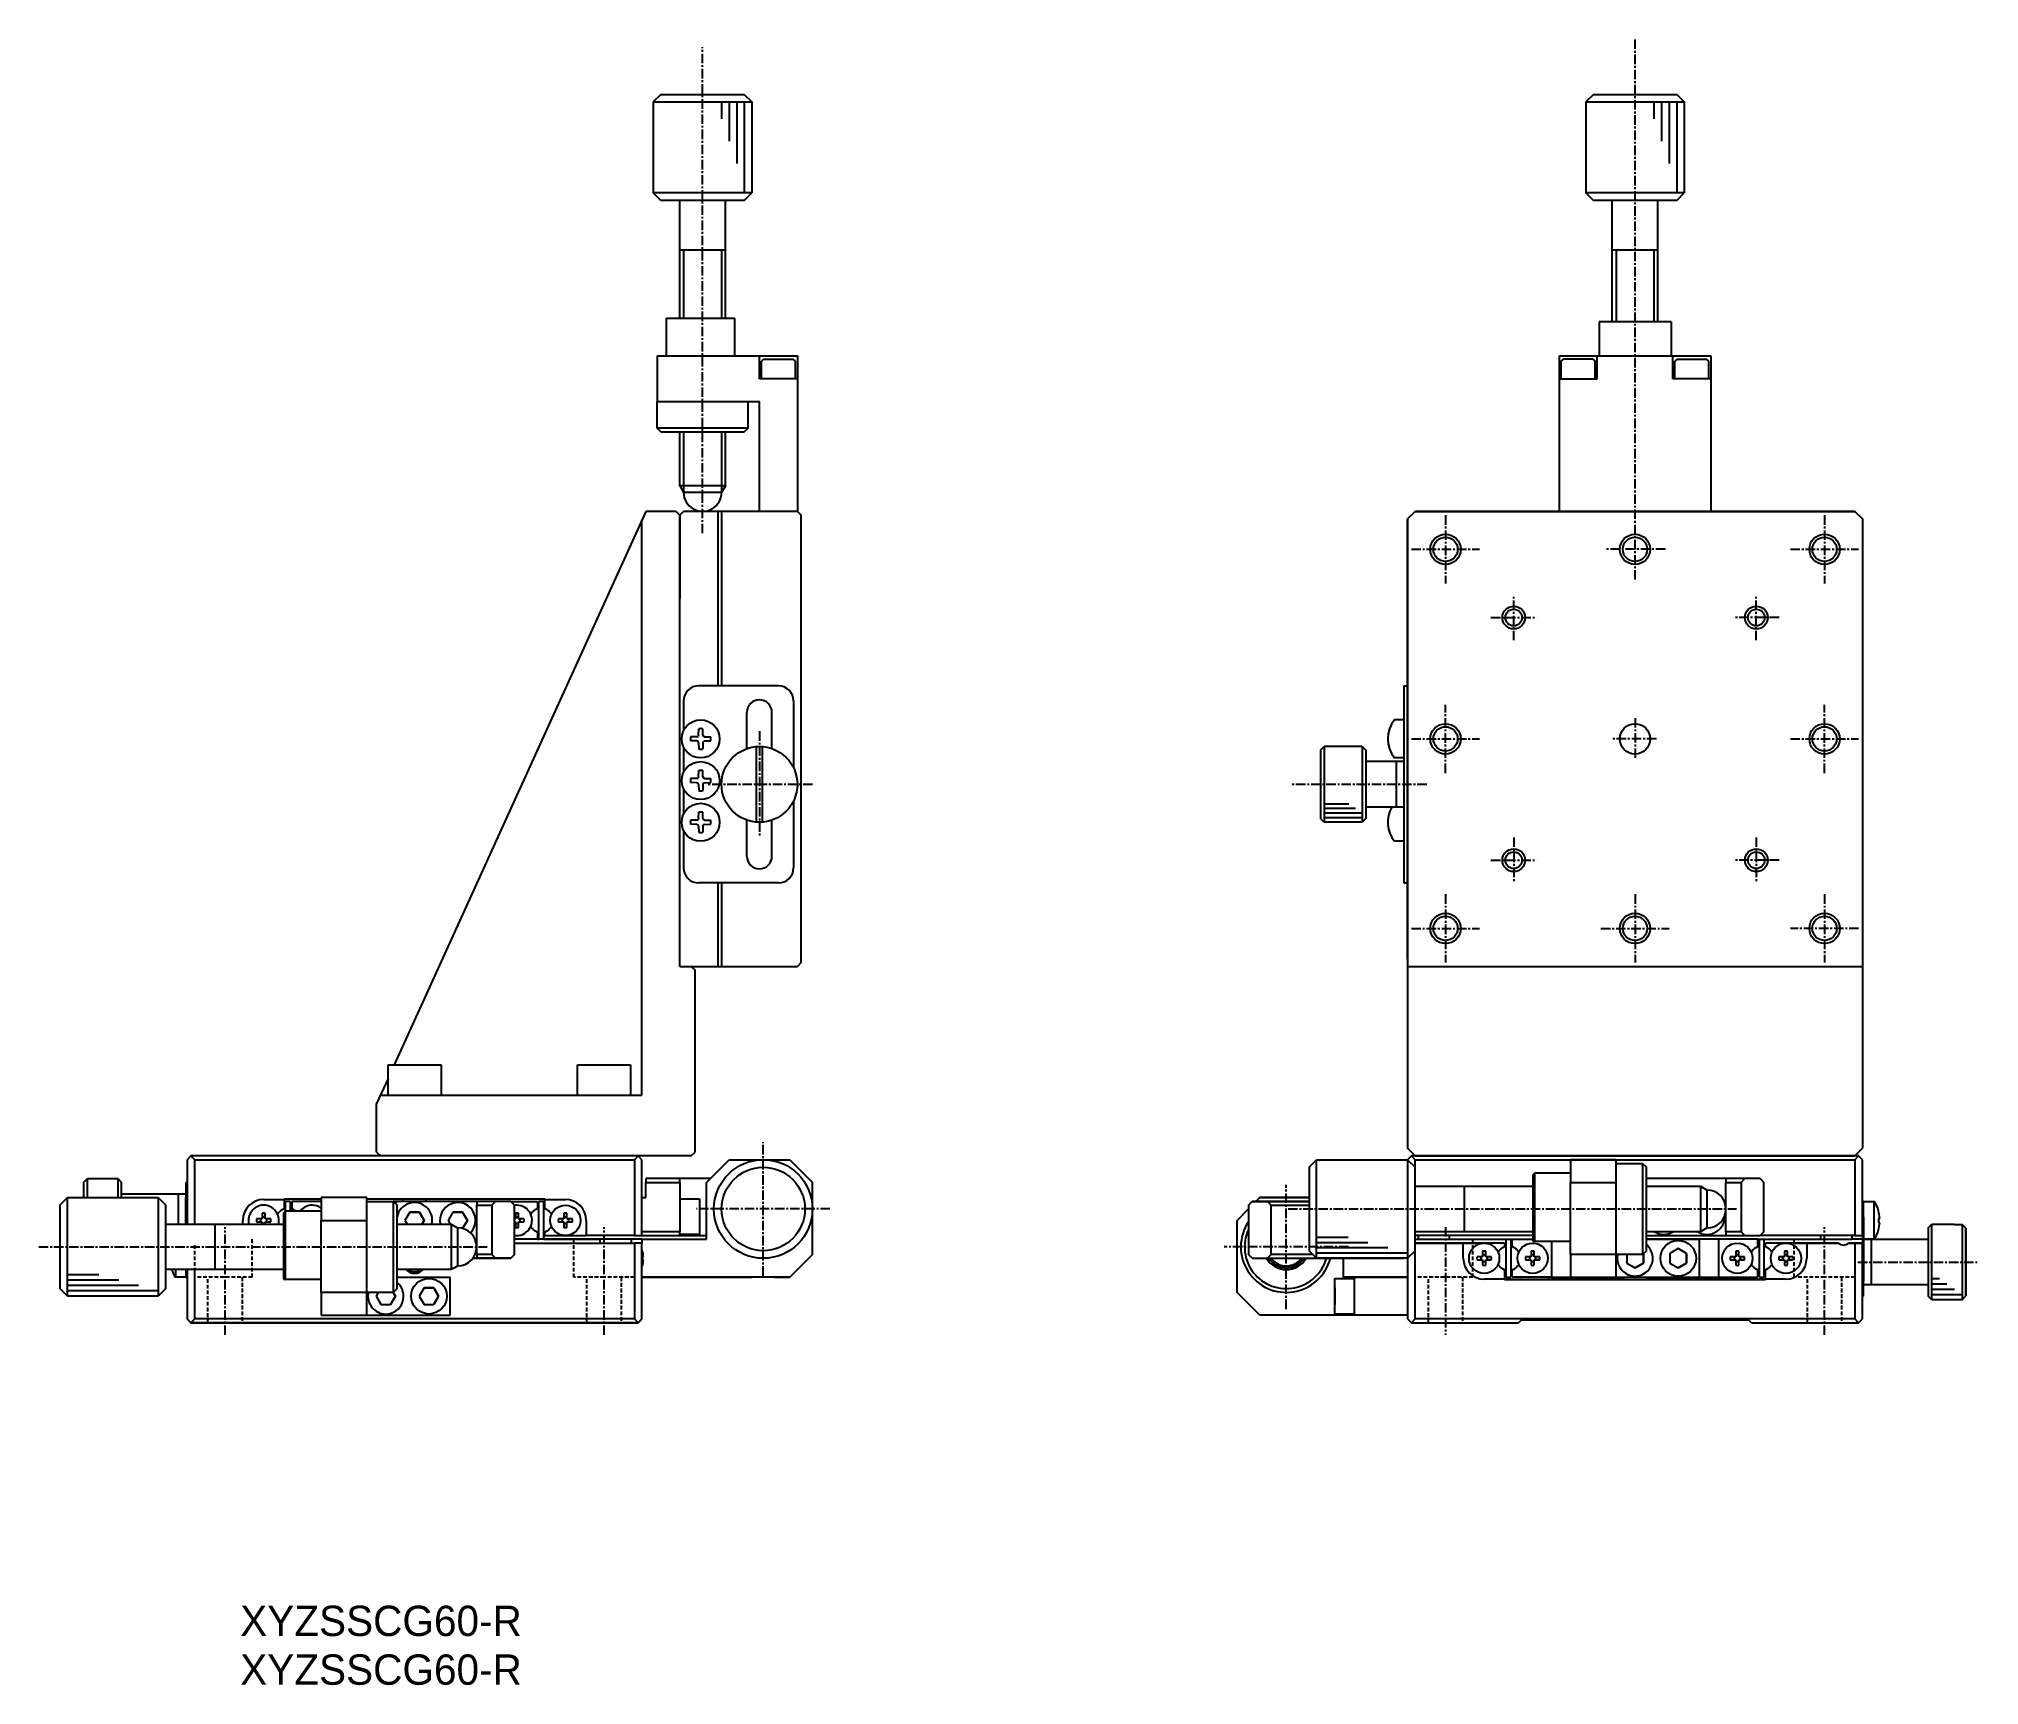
# Model space of a CAD drawing. Extents: x 375 to 631, y 58 to 275.
import ezdxf

# ---------------------------------------------------------------- set-up
doc = ezdxf.new("R2010")
doc.units = 0
doc.linetypes.add('CENTER', pattern=[2, 1.25, -0.25, 0.25, -0.25])
doc.linetypes.add('DASHED', pattern=[0.75, 0.5, -0.25])
doc.layers.get('0').update_dxf_attribs({"linetype": 'CONTINUOUS'})
doc.layers.add('CENTER', color=1, linetype='CENTER')
doc.styles.get("Standard").update_dxf_attribs({"font": 'FGP教科書体NT-M'})

msp = doc.modelspace()

# ---------------------------------------------------------------- texts
at = {"color": 7}
for p in [(401.235973, 64.559134), (401.235973, 58.131028)]:
    msp.add_text('XYZSSCG60-R', height=4, dxfattribs=at).set_placement(p)

# ---------------------------------------------------------------- linework, layer by layer
at = {"color": 7, "linetype": 'CONTINUOUS'}
for p, q in [((456.735972, 267.87691), (455.735972, 266.87691)), ((455.735972, 266.87691), (455.735972, 254.876909)), ((456.735972, 267.87691), (467.735972, 267.87691)), ((467.735972, 267.87691), (468.735972, 266.87691)), ((468.735972, 266.87691), (468.735972, 254.876909)), ((579.735969, 267.876908), (578.735969, 266.876908)), ((578.735969, 266.876908), (578.735969, 254.876907)), ((579.735969, 267.876908), (590.735969, 267.876908)), ((590.735969, 267.876908), (591.735969, 266.876908)), ((591.735969, 266.876908), (591.735969, 254.876907)), ((456.735972, 253.876909), (455.735972, 254.876909)), ((467.735972, 253.876909), (456.735972, 253.876909)), ((459.235972, 238.376909), (459.235972, 253.876909)), ((465.235972, 238.376909), (465.235972, 253.876909)), ((467.735972, 253.876909), (468.735972, 254.876909)), ((579.735969, 253.876907), (578.735969, 254.876907)), ((590.735969, 253.876907), (579.735969, 253.876907)), ((582.235969, 237.876907), (582.235969, 253.876907)), ((588.235969, 237.876907), (588.235969, 253.876907)), ((590.735969, 253.876907), (591.735969, 254.876907)), ((459.235972, 247.376909), (465.235972, 247.376909)), ((582.235969, 247.376907), (588.235969, 247.376907)), ((457.485972, 233.376909), (457.485972, 238.376909)), ((457.485972, 238.376909), (466.485972, 238.376909)), ((466.485972, 233.376909), (466.485972, 238.376909)), ((580.485969, 237.876907), (580.485969, 233.376908)), ((589.985969, 237.876907), (580.485969, 237.876907)), ((589.985969, 237.876907), (589.985969, 233.376908)), ((456.235972, 233.376909), (474.735972, 233.376909)), ((456.235972, 233.376909), (456.235972, 227.376909)), ((469.735972, 230.376909), (469.735972, 233.376909)), ((470.285973, 232.976909), (469.985972, 232.676908)), ((470.285973, 232.976909), (474.185972, 232.976909)), ((474.485972, 232.676908), (474.185972, 232.976909)), ((474.735972, 233.376909), (474.735972, 212.87691)), ((575.235969, 233.376908), (575.235969, 212.876909)), ((575.235969, 233.376908), (595.235969, 233.376908)), ((575.485969, 232.676907), (575.785969, 232.976908)), ((579.685968, 232.976908), (575.785969, 232.976908)), ((579.685968, 232.976908), (579.985969, 232.676907)), ((580.235969, 230.376908), (580.235969, 233.376908)), ((590.235969, 230.376908), (590.235969, 233.376908)), ((590.78597, 232.976908), (590.485969, 232.676907)), ((590.78597, 232.976908), (594.685969, 232.976908)), ((594.985969, 232.676907), (594.685969, 232.976908)), ((595.235969, 233.376908), (595.235969, 212.876909)), ((474.735972, 230.376909), (469.735972, 230.376909)), ((469.985972, 230.376909), (469.985972, 232.676908)), ((474.485972, 230.376909), (474.485972, 232.676908)), ((575.235969, 230.376908), (580.235969, 230.376908)), ((575.485969, 230.376908), (575.485969, 232.676907)), ((579.985969, 230.376908), (579.985969, 232.676907)), ((595.235969, 230.376908), (590.235969, 230.376908)), ((590.485969, 230.376908), (590.485969, 232.676907)), ((594.985969, 230.376908), (594.985969, 232.676907)), ((456.235972, 227.376909), (469.735973, 227.376909)), ((456.235973, 223.876909), (456.235973, 227.376909)), ((468.235972, 223.876909), (468.235972, 227.376909)), ((469.735973, 212.87691), (469.735973, 227.376909)), ((456.735973, 223.376909), (456.235973, 223.876909)), ((456.735973, 223.376909), (467.735972, 223.376909)), ((459.235972, 216.242941), (459.235972, 223.376909)), ((465.235972, 216.242941), (465.235972, 223.376909)), ((467.735972, 223.376909), (468.235972, 223.876909)), ((465.235972, 216.242941), (459.235972, 216.242941)), ((459.235972, 216.242941), (459.735976, 215.376908)), ((464.735967, 215.376908), (459.735971, 215.376908)), ((465.235972, 216.242941), (464.735967, 215.376908)), ((454.735972, 212.87691), (421.554159, 139.876912)), ((458.735972, 212.87691), (454.735972, 212.87691)), ((458.735972, 212.87691), (459.235972, 212.37691)), ((459.235972, 212.37691), (459.735972, 212.87691)), ((474.735972, 212.87691), (459.735972, 212.87691)), ((464.23597, 212.87691), (464.23597, 189.87691)), ((464.735969, 212.87691), (464.735969, 189.87691)), ((474.735972, 212.87691), (475.235972, 212.37691)), ((556.235972, 212.876909), (555.235972, 211.876909)), ((556.235974, 212.87691), (555.235974, 211.87691)), ((614.235972, 212.876909), (556.235972, 212.876909)), ((556.235974, 212.87691), (614.235972, 212.87691)), ((615.235972, 211.87691), (614.235972, 212.87691)), ((614.235972, 212.876909), (615.235972, 211.876909)), ((454.235972, 135.876912), (454.235972, 211.77691)), ((459.235972, 212.37691), (459.235972, 201.376912)), ((459.235972, 152.87691), (459.235972, 212.37691)), ((475.235972, 153.37691), (475.235972, 212.37691)), ((555.235972, 153.876911), (555.235972, 211.87691)), ((555.235974, 211.87691), (555.235974, 128.876909)), ((615.235972, 211.87691), (615.235972, 128.876909)), ((615.235972, 211.876909), (615.235972, 153.87691)), ((472.235972, 189.87691), (461.735972, 189.87691)), ((554.735972, 189.876911), (554.735972, 163.876913)), ((554.735972, 189.876911), (555.235972, 189.876911)), ((459.735972, 187.87691), (459.735972, 183.966634)), ((474.235972, 187.87691), (474.235972, 179.05636)), ((468.085972, 181.522069), (468.085972, 186.376911)), ((471.385972, 181.662044), (471.385972, 186.376911)), ((554.735972, 185.376911), (553.513473, 185.376911)), ((459.735972, 181.787185), (459.735972, 178.466633)), ((461.504112, 183.151622), (460.661245, 183.13691)), ((461.504112, 182.602197), (460.661245, 182.61691)), ((461.504112, 183.151622), (461.638125, 183.211289)), ((461.504112, 182.602197), (461.638125, 182.542531)), ((461.711564, 183.376235), (461.638125, 183.211289)), ((461.711564, 182.377585), (461.638125, 182.542531)), ((461.711564, 183.376235), (461.725972, 184.201636)), ((461.711564, 182.377585), (461.725972, 181.552183)), ((462.260379, 183.376235), (462.245972, 184.201636)), ((462.260379, 182.377585), (462.245972, 181.552183)), ((462.260379, 183.376235), (462.333818, 183.211289)), ((462.260379, 182.377585), (462.333818, 182.542531)), ((462.467831, 183.151622), (462.333818, 183.211289)), ((462.467831, 182.602197), (462.333818, 182.542531)), ((462.467831, 183.151622), (463.310698, 183.13691)), ((462.467831, 182.602197), (463.310698, 182.61691)), ((469.335972, 171.892938), (469.335972, 181.860884)), ((470.135972, 171.892938), (470.135972, 181.860884)), ((543.735972, 181.376912), (544.235972, 181.876912)), ((549.235972, 181.876912), (544.235972, 181.876912)), ((549.235972, 181.876912), (549.735972, 181.376912)), ((543.735972, 181.376912), (543.735972, 172.376912)), ((549.735972, 181.376912), (549.735972, 172.376912)), ((554.735972, 179.876912), (549.735972, 179.876912)), ((554.735972, 180.376911), (553.513473, 180.376911)), ((553.735972, 179.876912), (553.735972, 173.876912)), ((461.504112, 177.651621), (460.661245, 177.636909)), ((461.504112, 177.102196), (460.661245, 177.116909)), ((461.504112, 177.651621), (461.638125, 177.711288)), ((461.504112, 177.102196), (461.638125, 177.04253)), ((461.711564, 177.876234), (461.638125, 177.711288)), ((461.711564, 176.877584), (461.638125, 177.04253)), ((461.711564, 177.876234), (461.725972, 178.701635)), ((461.711564, 176.877584), (461.725972, 176.052182)), ((462.260379, 177.876234), (462.245972, 178.701635)), ((462.260379, 176.877584), (462.245972, 176.052182)), ((462.260379, 177.876234), (462.333818, 177.711288)), ((462.260379, 176.877584), (462.333818, 177.04253)), ((462.467831, 177.651621), (462.333818, 177.711288)), ((462.467831, 177.102196), (462.333818, 177.04253)), ((462.467831, 177.651621), (463.310698, 177.636909)), ((462.467831, 177.102196), (463.310698, 177.116909)), ((459.735972, 176.287184), (459.735972, 172.966634)), ((474.235972, 174.697461), (474.235972, 165.876912)), ((461.504112, 172.151621), (460.661245, 172.136909)), ((461.504112, 171.602197), (460.661245, 171.616909)), ((461.504112, 172.151621), (461.638125, 172.211288)), ((461.504112, 171.602197), (461.638125, 171.54253)), ((461.711564, 172.376234), (461.638125, 172.211288)), ((461.711564, 171.377584), (461.638125, 171.54253)), ((461.711564, 172.376234), (461.725972, 173.201636)), ((462.260379, 172.376234), (462.245972, 173.201636)), ((462.260379, 172.376234), (462.333818, 172.211288)), ((462.260379, 171.377584), (462.333818, 171.54253)), ((462.467831, 172.151621), (462.333818, 172.211288)), ((462.467831, 171.602197), (462.333818, 171.54253)), ((462.467831, 172.151621), (463.310698, 172.136909)), ((462.467831, 171.602197), (463.310698, 171.616909)), ((468.085972, 167.376911), (468.085972, 172.231752)), ((471.385972, 167.376911), (471.385972, 172.091777)), ((544.235972, 171.876912), (543.735972, 172.376912)), ((549.235972, 171.876912), (544.235972, 171.876912)), ((549.735972, 172.376912), (549.235972, 171.876912)), ((554.735972, 173.876912), (549.735972, 173.876912)), ((459.735972, 170.787184), (459.735972, 165.876912)), ((461.711564, 171.377584), (461.725972, 170.552183)), ((462.260379, 171.377584), (462.245972, 170.552183)), ((554.735972, 169.37691), (553.513473, 169.37691)), ((472.235972, 163.876912), (461.735972, 163.876912)), ((464.23597, 163.876912), (464.23597, 152.87691)), ((464.735969, 163.876912), (464.735969, 152.87691)), ((554.735972, 163.876913), (555.235972, 163.876913)), ((459.235972, 152.87691), (474.735972, 152.87691)), ((460.735972, 152.87691), (461.235972, 152.37691)), ((461.235972, 128.376909), (461.235972, 152.37691)), ((475.235972, 153.37691), (474.735972, 152.87691)), ((555.235974, 152.87691), (615.235972, 152.87691)), ((420.735972, 135.876912), (420.735972, 139.876912)), ((420.735972, 139.876912), (427.735972, 139.876912)), ((427.735972, 139.876912), (427.735972, 135.876912)), ((445.735972, 135.876912), (445.735972, 139.876912)), ((445.735972, 139.876912), (452.735972, 139.876912)), ((452.735972, 139.876912), (452.735972, 135.876912)), ((420.735972, 138.076902), (419.235977, 134.776912)), ((419.735977, 135.876912), (454.235972, 135.876912)), ((419.235977, 128.376909), (419.235977, 134.776912)), ((419.235977, 128.376909), (419.735977, 127.876909)), ((460.735972, 127.876909), (461.235972, 128.376909)), ((556.235974, 127.876909), (555.235974, 128.876909)), ((614.235972, 127.876909), (615.235972, 128.876909)), ((394.735972, 127.876909), (394.235972, 127.376909)), ((394.235972, 127.376909), (394.235972, 118.876909)), ((395.235972, 127.376909), (394.735972, 127.876909)), ((453.735972, 127.876909), (394.735972, 127.876909)), ((395.235972, 118.876909), (395.235972, 127.376909)), ((395.235972, 127.376909), (453.235972, 127.376909)), ((460.735972, 127.876909), (419.735977, 127.876909)), ((453.735972, 127.876909), (453.235972, 127.376909)), ((453.235972, 127.376909), (453.235972, 117.376909)), ((454.235972, 127.376909), (453.735972, 127.876909)), ((454.235972, 117.376909), (454.235972, 127.376909)), ((462.735972, 124.376909), (465.735972, 127.376909)), ((465.735972, 127.376909), (470.235972, 127.376909)), ((470.235972, 127.376909), (473.735972, 127.376909)), ((473.735972, 127.376909), (476.735972, 124.376909)), ((542.235973, 126.376909), (543.235973, 127.376909)), ((542.235973, 126.376909), (542.235973, 115.376909)), ((543.235973, 114.376909), (543.235973, 127.376909)), ((543.235973, 127.376909), (555.235973, 127.376909)), ((555.735973, 127.876909), (555.235973, 127.376909)), ((555.235973, 127.376909), (556.235973, 126.376909)), ((555.235973, 127.376909), (555.235973, 120.818041)), ((556.235973, 127.376909), (555.735973, 127.876909)), ((556.235973, 127.876909), (555.735973, 127.876909)), ((556.235973, 127.876909), (614.235973, 127.876909)), ((556.235973, 126.376909), (556.235973, 127.376909)), ((556.235973, 127.376909), (576.735973, 127.376909)), ((556.235973, 120.827098), (556.235973, 126.376909)), ((614.235972, 127.876909), (556.235974, 127.876909)), ((571.735973, 125.326909), (572.035973, 125.626909)), ((572.035973, 116.626909), (572.035973, 125.626909)), ((572.035973, 125.626909), (576.735973, 125.626909)), ((576.735973, 127.376909), (576.735973, 124.376909)), ((582.735973, 127.376909), (576.735973, 127.376909)), ((576.735973, 127.376909), (582.735973, 127.376909)), ((582.735973, 124.376909), (582.735973, 127.376909)), ((582.735973, 127.376909), (614.235973, 127.376909)), ((582.735973, 126.876909), (586.235973, 126.876909)), ((586.235973, 126.876909), (586.735973, 126.376909)), ((586.235973, 126.876909), (586.235973, 114.876909)), ((586.735973, 115.376909), (586.735973, 126.376909)), ((614.735973, 127.876909), (614.235973, 127.376909)), ((614.735973, 127.876909), (614.235973, 127.876909)), ((614.235973, 127.376909), (614.235973, 117.376909)), ((615.235973, 127.376909), (614.735973, 127.876909)), ((615.235973, 117.376909), (615.235973, 127.376909)), ((380.585972, 124.376909), (381.085972, 124.876909)), ((380.585972, 124.376909), (380.585972, 122.376909)), ((381.085972, 122.376909), (381.085972, 124.876909)), ((381.085972, 124.876909), (385.085972, 124.876909)), ((385.085972, 124.876909), (385.085972, 122.376909)), ((385.085972, 124.876909), (385.585972, 124.376909)), ((385.585972, 122.876909), (385.585972, 124.376909)), ((385.585972, 122.376909), (385.585972, 124.376909)), ((385.585972, 122.376909), (385.585972, 122.876909)), ((385.585972, 122.376909), (385.585972, 122.876909)), ((385.585972, 122.876909), (393.085972, 122.876909)), ((393.085972, 122.876909), (394.085972, 122.876909)), ((393.085972, 118.876909), (393.085972, 122.876909)), ((393.085972, 118.876909), (393.085972, 122.876909)), ((394.235972, 124.376909), (394.085972, 124.376909)), ((394.085972, 124.376909), (394.085972, 122.376909)), ((454.735972, 124.876909), (454.735972, 124.376909)), ((459.235972, 124.876909), (454.735972, 124.876909)), ((454.735972, 122.376909), (454.735972, 124.376909)), ((454.735972, 124.376909), (459.235972, 124.376909)), ((459.235972, 124.376909), (459.235972, 124.876909)), ((463.235972, 124.876909), (459.235972, 124.876909)), ((459.235972, 124.376909), (459.235972, 117.876909)), ((462.735972, 116.876909), (462.735972, 124.376909)), ((476.735972, 120.876909), (476.735972, 124.376909)), ((556.235973, 123.876909), (562.735973, 123.876909)), ((562.730973, 123.876909), (562.735973, 123.876909)), ((562.735973, 120.949765), (562.735973, 123.876914)), ((562.735973, 123.876909), (562.740973, 123.876909)), ((562.735973, 123.876909), (571.735973, 123.876909)), ((571.735973, 125.326909), (571.735973, 116.626909)), ((576.735973, 124.376909), (582.735973, 124.376909)), ((576.735973, 114.876909), (576.735973, 124.376909)), ((582.735973, 114.876909), (582.735973, 124.376909)), ((597.235973, 124.876909), (586.735973, 124.876909)), ((586.735973, 123.876909), (593.869948, 123.876909)), ((593.869948, 123.876909), (594.30296, 123.626909)), ((593.869948, 123.876909), (593.869948, 120.849739)), ((594.30296, 123.626909), (594.735973, 123.376909)), ((594.735973, 120.854268), (594.735973, 123.376909)), ((597.235973, 124.876909), (597.235973, 124.376909)), ((599.735973, 124.876909), (597.235973, 124.876909)), ((597.235973, 124.376909), (599.235973, 124.376909)), ((597.235973, 117.876909), (597.235973, 124.376909)), ((599.235973, 124.376909), (599.735973, 124.876909)), ((599.235973, 124.376909), (599.235973, 117.876909)), ((601.735973, 124.876909), (599.735973, 124.876909)), ((601.735973, 124.876909), (602.235973, 124.376909)), ((602.235973, 117.876909), (602.235973, 124.376909)), ((377.435972, 121.376909), (378.435972, 122.376909)), ((377.435972, 121.376909), (377.435972, 110.376909)), ((378.435972, 109.376909), (378.435972, 122.376909)), ((378.435972, 122.376909), (390.435972, 122.376909)), ((390.435972, 122.376909), (390.435972, 115.818041)), ((390.435972, 122.376909), (391.435972, 121.376909)), ((391.435972, 115.827098), (391.435972, 121.376909)), ((394.085972, 118.876909), (394.085972, 122.376909)), ((404.135972, 120.305618), (404.135972, 119.576909)), ((404.335972, 122.126909), (407.035972, 122.126909)), ((404.535972, 119.576909), (404.535972, 120.305618)), ((406.742222, 120.751724), (407.035972, 120.921321)), ((406.935972, 120.326909), (407.235972, 120.626909)), ((406.935972, 120.326909), (406.935972, 111.626909)), ((407.035972, 122.126909), (407.035972, 122.176909)), ((411.935972, 122.176909), (407.035972, 122.176909)), ((407.035972, 122.126909), (407.035972, 120.921321)), ((407.235972, 120.626909), (407.235972, 121.876909)), ((407.835972, 121.876909), (407.235972, 121.876909)), ((407.235972, 120.626909), (411.935972, 120.626909)), ((407.235972, 111.626909), (407.235972, 120.626909)), ((407.835972, 121.876909), (407.835972, 120.626909)), ((408.035972, 121.876909), (408.035972, 120.921321)), ((411.935972, 121.876909), (408.035972, 121.876909)), ((408.035972, 120.921321), (408.329722, 120.751724)), ((408.035972, 120.921321), (408.329722, 120.751724)), ((411.935972, 122.376909), (411.935972, 119.376909)), ((417.935972, 122.376909), (411.935972, 122.376909)), ((417.935972, 119.376909), (417.935972, 122.376909)), ((422.235977, 122.176909), (417.935972, 122.176909)), ((417.935972, 121.876909), (421.435972, 121.876909)), ((421.935972, 121.876909), (421.435972, 121.876909)), ((421.435972, 121.876909), (421.935972, 121.376909)), ((421.435972, 121.876909), (421.435972, 109.876909)), ((421.685972, 121.626909), (421.935972, 121.876909)), ((432.435972, 121.876909), (421.935972, 121.876909)), ((421.935972, 110.376909), (421.935972, 121.376909)), ((426.235967, 122.176909), (422.235977, 122.176909)), ((422.735972, 121.876909), (422.735972, 122.176909)), ((423.600887, 120.476909), (422.965801, 119.376909)), ((424.871057, 120.476909), (423.600887, 120.476909)), ((423.600887, 120.476909), (424.871057, 120.476909)), ((425.506143, 119.376909), (424.871057, 120.476909)), ((424.871057, 120.476909), (425.506143, 119.376909)), ((425.735972, 122.176909), (425.735972, 121.876909)), ((441.435972, 122.176909), (426.235967, 122.176909)), ((429.300887, 120.476909), (428.665801, 119.376909)), ((430.571057, 120.476909), (429.300887, 120.476909)), ((429.300887, 120.476909), (430.571057, 120.476909)), ((431.206143, 119.376909), (430.571057, 120.476909)), ((430.571057, 120.476909), (431.206143, 119.376909)), ((432.435972, 121.876909), (432.435972, 121.376909)), ((434.935972, 121.876909), (432.435972, 121.876909)), ((432.435972, 121.376909), (434.435972, 121.376909)), ((432.435972, 114.876909), (432.435972, 121.376909)), ((434.435972, 121.376909), (434.935972, 121.876909)), ((434.435972, 121.376909), (434.435972, 114.876909)), ((436.935972, 121.876909), (434.935972, 121.876909)), ((436.935972, 121.876909), (440.435972, 121.876909)), ((436.935972, 121.876909), (437.435972, 121.376909)), ((437.435972, 114.876909), (437.435972, 121.376909)), ((437.535972, 120.305618), (437.535972, 119.576909)), ((437.935972, 119.576909), (437.935972, 120.305618)), ((440.435972, 120.921321), (440.142222, 120.751724)), ((440.435972, 120.921321), (440.142222, 120.751724)), ((440.435972, 121.876909), (440.435972, 120.921321)), ((441.235972, 121.876909), (440.635972, 121.876909)), ((440.635972, 116.876909), (440.635972, 121.876909)), ((441.235972, 121.876909), (441.235972, 116.876909)), ((441.435972, 122.126909), (441.435972, 122.176909)), ((441.435972, 120.921321), (441.435972, 122.126909)), ((441.435972, 122.126909), (444.135972, 122.126909)), ((441.729722, 120.751724), (441.435972, 120.921321)), ((443.935972, 120.305618), (443.935972, 119.576909)), ((444.335972, 119.576909), (444.335972, 120.305618)), ((454.235972, 122.376909), (454.735972, 122.376909)), ((459.235972, 122.226909), (461.835972, 122.226909)), ((461.835972, 122.226909), (461.835972, 119.876909)), ((476.735972, 114.876909), (476.735972, 120.876909)), ((532.735973, 119.376909), (534.235973, 120.876909)), ((534.235973, 120.876909), (532.735973, 119.376909)), ((534.235973, 121.376909), (534.735973, 121.876909)), ((534.735973, 121.876909), (534.235973, 121.376909)), ((534.235973, 121.376909), (534.235973, 114.876909)), ((536.735973, 121.876909), (534.735973, 121.876909)), ((534.735973, 121.876909), (542.235973, 121.876909)), ((535.235973, 121.876909), (535.735973, 122.376909)), ((535.735973, 122.376909), (535.235973, 121.876909)), ((535.735973, 122.376909), (542.235973, 122.376909)), ((542.235973, 122.376909), (535.735973, 122.376909)), ((536.735973, 121.876909), (537.235973, 121.376909)), ((542.235973, 121.876909), (536.735973, 121.876909)), ((537.235973, 114.876909), (537.235973, 121.376909)), ((537.235973, 121.376909), (542.235973, 121.376909)), ((555.235973, 120.818041), (555.235973, 114.376909)), ((556.235973, 115.376909), (556.235973, 120.827098)), ((562.735973, 120.876909), (562.735973, 120.949765)), ((562.735973, 120.749719), (562.735973, 120.876909)), ((562.735973, 117.876904), (562.735973, 120.749719)), ((593.869948, 120.849739), (593.869948, 117.876909)), ((594.735973, 118.376909), (594.735973, 120.854268)), ((615.385973, 121.876909), (615.235973, 121.876909)), ((615.235973, 121.876909), (615.385973, 121.876909)), ((615.291705, 120.326909), (615.291705, 120.305618)), ((615.385973, 119.876909), (615.385973, 121.876909)), ((615.385973, 121.876909), (616.77763, 121.876909)), ((616.77763, 116.876909), (616.77763, 121.876909)), ((617.355409, 120.638842), (617.348554, 120.635499)), ((391.435972, 118.876909), (397.935972, 118.876909)), ((397.930972, 118.876909), (397.935972, 118.876909)), ((397.935972, 115.949765), (397.935972, 118.876914)), ((397.935972, 118.876909), (397.940972, 118.876909)), ((397.935972, 118.876909), (406.935972, 118.876909)), ((401.585972, 118.876909), (401.585972, 119.376909)), ((404.135972, 119.576909), (403.407263, 119.576909)), ((403.407263, 119.176909), (404.135972, 119.176909)), ((404.135972, 119.176909), (404.135972, 118.876909)), ((405.264681, 119.576909), (404.535972, 119.576909)), ((404.535972, 118.876909), (404.535972, 119.176909)), ((404.535972, 119.176909), (405.264681, 119.176909)), ((411.935972, 119.376909), (417.935972, 119.376909)), ((411.935972, 109.876909), (411.935972, 119.376909)), ((417.935972, 109.876909), (417.935972, 119.376909)), ((421.935972, 118.876909), (429.069947, 118.876909)), ((422.965801, 119.376909), (423.254477, 118.876909)), ((425.217467, 118.876909), (425.506143, 119.376909)), ((425.506143, 119.376909), (425.217467, 118.876909)), ((428.665801, 119.376909), (428.954477, 118.876909)), ((429.069947, 118.876909), (429.502959, 118.626909)), ((429.069947, 118.876909), (429.069947, 115.849739)), ((429.502959, 118.626909), (429.935972, 118.376909)), ((429.935972, 115.854268), (429.935972, 118.376909)), ((430.580066, 118.292513), (431.206143, 119.376909)), ((431.206143, 119.376909), (430.580066, 118.292513)), ((437.535972, 119.576909), (437.435972, 119.576909)), ((437.435972, 119.576909), (437.535972, 119.576909)), ((437.435972, 119.176909), (437.535972, 119.176909)), ((437.535972, 119.176909), (437.535972, 118.4482)), ((438.664681, 119.576909), (437.935972, 119.576909)), ((437.935972, 119.576909), (438.122364, 119.576909)), ((437.935972, 119.176909), (438.664681, 119.176909)), ((437.935972, 118.4482), (437.935972, 119.176909)), ((438.664681, 119.576909), (438.122364, 119.576909)), ((440.142222, 118.002094), (440.435972, 117.832497)), ((440.435972, 117.832497), (440.435972, 116.876909)), ((441.435972, 117.832497), (441.729722, 118.002094)), ((441.435972, 117.376909), (441.435972, 117.832497)), ((443.935972, 119.576909), (443.207263, 119.576909)), ((443.207263, 119.176909), (443.935972, 119.176909)), ((443.935972, 119.176909), (443.935972, 118.4482)), ((445.064681, 119.576909), (444.335972, 119.576909)), ((444.335972, 118.4482), (444.335972, 119.176909)), ((444.335972, 119.176909), (445.064681, 119.176909)), ((446.885972, 119.376909), (446.885972, 117.376909)), ((459.235972, 117.876909), (454.235972, 117.876909)), ((459.235972, 117.376909), (459.235972, 117.876909)), ((461.835972, 119.876909), (461.835972, 117.526909)), ((532.735973, 109.876909), (532.735973, 119.376909)), ((562.735973, 117.876909), (556.235973, 117.876909)), ((562.735973, 117.876909), (562.730973, 117.876909)), ((562.740973, 117.876909), (562.735973, 117.876909)), ((571.735973, 117.876909), (562.735973, 117.876909)), ((593.869948, 117.876909), (586.735973, 117.876909)), ((594.30296, 118.126909), (593.869948, 117.876909)), ((594.735973, 118.376909), (594.30296, 118.126909)), ((597.235973, 117.876909), (597.235973, 117.376909)), ((599.235973, 117.876909), (597.235973, 117.876909)), ((599.735973, 117.376909), (599.235973, 117.876909)), ((602.235973, 117.876909), (601.735973, 117.376909)), ((615.291705, 119.576909), (615.291705, 119.176909)), ((615.423448, 119.576909), (615.291705, 119.576909)), ((615.291705, 119.176909), (615.423448, 119.176909)), ((615.291705, 118.4482), (615.291705, 118.426909)), ((615.385973, 119.576909), (615.385973, 119.176909)), ((615.385973, 118.850126), (615.385973, 111.376909)), ((617.520926, 119.636909), (617.348554, 119.636909)), ((617.348554, 119.116909), (617.520926, 119.116909)), ((617.348554, 118.118319), (617.355409, 118.114976)), ((617.348554, 118.118319), (617.355409, 118.114976)), ((617.348706, 119.636915), (617.348706, 119.632815)), ((617.348706, 119.632815), (617.348706, 119.628815)), ((617.348706, 119.628815), (617.348706, 119.624715)), ((617.348706, 119.624715), (617.349706, 119.620715)), ((617.349706, 119.133115), (617.348706, 119.129115)), ((617.348706, 119.129115), (617.348706, 119.125015)), ((617.348706, 119.125015), (617.348706, 119.121015)), ((617.348706, 119.121015), (617.348706, 119.116915)), ((617.349706, 119.620715), (617.349706, 119.616615)), ((617.349706, 119.616615), (617.349706, 119.612515)), ((617.349706, 119.612515), (617.349706, 119.608515)), ((617.349706, 119.608515), (617.349706, 119.604415)), ((617.349706, 119.604415), (617.350706, 119.600415)), ((617.350706, 119.153415), (617.349706, 119.149415)), ((617.349706, 119.149415), (617.349706, 119.145315)), ((617.349706, 119.145315), (617.349706, 119.141215)), ((617.349706, 119.141215), (617.349706, 119.137215)), ((617.349706, 119.137215), (617.349706, 119.133115)), ((617.350706, 119.600415), (617.350706, 119.596315)), ((617.350706, 119.596315), (617.350706, 119.592215)), ((617.350706, 119.592215), (617.350706, 119.588215)), ((617.350706, 119.588215), (617.350706, 119.584115)), ((617.350706, 119.584115), (617.351706, 119.580115)), ((617.351706, 119.173715), (617.350706, 119.169715)), ((617.350706, 119.169715), (617.350706, 119.165615)), ((617.350706, 119.165615), (617.350706, 119.161515)), ((617.350706, 119.161515), (617.350706, 119.157515)), ((617.350706, 119.157515), (617.350706, 119.153415)), ((617.351706, 119.580115), (617.351706, 119.576015)), ((617.351706, 119.576015), (617.351706, 119.571915)), ((617.351706, 119.571915), (617.351706, 119.567915)), ((617.351706, 119.567915), (617.351706, 119.563815)), ((617.351706, 119.563815), (617.351706, 119.559815)), ((617.351706, 119.559815), (617.351706, 119.555715)), ((617.351706, 119.555715), (617.352706, 119.551615)), ((617.352706, 119.202215), (617.351706, 119.198115)), ((617.351706, 119.198115), (617.351706, 119.194015)), ((617.351706, 119.194015), (617.351706, 119.190015)), ((617.351706, 119.190015), (617.351706, 119.185915)), ((617.351706, 119.185915), (617.351706, 119.181815)), ((617.351706, 119.181815), (617.351706, 119.177815)), ((617.351706, 119.177815), (617.351706, 119.173715)), ((617.352706, 119.551615), (617.352706, 119.547615)), ((617.352706, 119.547615), (617.352706, 119.543515)), ((617.352706, 119.543515), (617.352706, 119.539515)), ((617.352706, 119.539515), (617.352706, 119.535415)), ((617.352706, 119.535415), (617.352706, 119.531315)), ((617.352706, 119.531315), (617.352706, 119.527315)), ((617.352706, 119.527315), (617.353706, 119.523215)), ((617.353706, 119.230615), (617.352706, 119.226515)), ((617.352706, 119.226515), (617.352706, 119.222515)), ((617.352706, 119.222515), (617.352706, 119.218415)), ((617.352706, 119.218415), (617.352706, 119.214315)), ((617.352706, 119.214315), (617.352706, 119.210315)), ((617.352706, 119.210315), (617.352706, 119.206215)), ((617.352706, 119.206215), (617.352706, 119.202215)), ((617.353706, 119.523215), (617.353706, 119.519115)), ((617.353706, 119.519115), (617.353706, 119.515115)), ((617.353706, 119.515115), (617.353706, 119.511015)), ((617.353706, 119.511015), (617.353706, 119.506915)), ((617.353706, 119.506915), (617.353706, 119.502915)), ((617.353706, 119.502915), (617.353706, 119.498815)), ((617.353706, 119.498815), (617.353706, 119.494815)), ((617.353706, 119.494815), (617.353706, 119.490715)), ((617.353706, 119.490715), (617.353706, 119.486615)), ((617.353706, 119.486615), (617.354706, 119.482615)), ((617.354706, 119.271215), (617.353706, 119.267215)), ((617.353706, 119.267215), (617.353706, 119.263115)), ((617.353706, 119.263115), (617.353706, 119.259015)), ((617.353706, 119.259015), (617.353706, 119.255015)), ((617.353706, 119.255015), (617.353706, 119.250915)), ((617.353706, 119.250915), (617.353706, 119.246815)), ((617.353706, 119.246815), (617.353706, 119.242815)), ((617.353706, 119.242815), (617.353706, 119.238715)), ((617.353706, 119.238715), (617.353706, 119.234615)), ((617.353706, 119.234615), (617.353706, 119.230615)), ((617.354706, 119.482615), (617.354706, 119.478515)), ((617.354706, 119.478515), (617.354706, 119.474415)), ((617.354706, 119.474415), (617.354706, 119.470415)), ((617.354706, 119.470415), (617.354706, 119.466315)), ((617.354706, 119.466315), (617.354706, 119.462215)), ((617.354706, 119.462215), (617.354706, 119.458215)), ((617.354706, 119.458215), (617.354706, 119.454115)), ((617.354706, 119.454115), (617.354706, 119.450115)), ((617.354706, 119.450115), (617.354706, 119.446015)), ((617.354706, 119.446015), (617.354706, 119.441915)), ((617.354706, 119.441915), (617.354706, 119.437915)), ((617.354706, 119.437915), (617.354706, 119.433815)), ((617.354706, 119.433815), (617.354706, 119.429715)), ((617.354706, 119.429715), (617.354706, 119.425715)), ((617.354706, 119.425715), (617.355706, 119.421615)), ((617.355706, 119.332215), (617.354706, 119.328115)), ((617.354706, 119.328115), (617.354706, 119.324115)), ((617.354706, 119.324115), (617.354706, 119.320015)), ((617.354706, 119.320015), (617.354706, 119.315915)), ((617.354706, 119.315915), (617.354706, 119.311915)), ((617.354706, 119.311915), (617.354706, 119.307815)), ((617.354706, 119.307815), (617.354706, 119.303715)), ((617.354706, 119.303715), (617.354706, 119.299715)), ((617.354706, 119.299715), (617.354706, 119.295615)), ((617.354706, 119.295615), (617.354706, 119.291515)), ((617.354706, 119.291515), (617.354706, 119.287515)), ((617.354706, 119.287515), (617.354706, 119.283415)), ((617.354706, 119.283415), (617.354706, 119.279315)), ((617.354706, 119.279315), (617.354706, 119.275315)), ((617.354706, 119.275315), (617.354706, 119.271215)), ((617.355706, 119.421615), (617.355706, 119.417515)), ((617.355706, 119.417515), (617.355706, 119.413515)), ((617.355706, 119.413515), (617.355706, 119.409415)), ((617.355706, 119.409415), (617.355706, 119.405315)), ((617.355706, 119.405315), (617.355706, 119.401315)), ((617.355706, 119.401315), (617.355706, 119.397215)), ((617.355706, 119.397215), (617.355706, 119.393215)), ((617.355706, 119.393215), (617.355706, 119.389115)), ((617.355706, 119.389115), (617.355706, 119.385015)), ((617.355706, 119.385015), (617.355706, 119.381015)), ((617.355706, 119.381015), (617.355706, 119.376915)), ((617.355706, 119.376915), (617.355706, 119.372815)), ((617.355706, 119.372815), (617.355706, 119.368815)), ((617.355706, 119.368815), (617.355706, 119.364715)), ((617.355706, 119.364715), (617.355706, 119.360615)), ((617.355706, 119.360615), (617.355706, 119.356615)), ((617.355706, 119.356615), (617.355706, 119.352515)), ((617.355706, 119.352515), (617.355706, 119.348415)), ((617.355706, 119.348415), (617.355706, 119.344415)), ((617.355706, 119.344415), (617.355706, 119.340315)), ((617.355706, 119.340315), (617.355706, 119.336215)), ((617.355706, 119.336215), (617.355706, 119.332215)), ((623.885973, 118.376909), (624.385973, 118.876909)), ((623.885973, 118.376909), (623.885973, 109.376909)), ((624.385973, 118.876909), (627.385973, 118.876909)), ((624.385973, 108.876909), (624.385973, 118.876909)), ((627.385973, 118.876909), (627.385973, 118.851846)), ((627.385973, 118.876909), (627.385973, 118.851846)), ((627.385973, 118.851846), (628.385973, 118.851846)), ((628.885973, 118.349045), (628.385973, 118.851846)), ((628.385973, 118.851846), (628.385973, 108.901972)), ((628.885973, 109.404773), (628.885973, 118.349045)), ((628.885973, 118.349045), (628.885973, 109.404773)), ((390.435972, 115.818041), (390.435972, 109.376909)), ((391.435972, 110.376909), (391.435972, 115.827098)), ((397.935972, 115.876909), (397.935972, 115.949765)), ((397.935972, 115.749719), (397.935972, 115.876909)), ((397.935972, 112.876904), (397.935972, 115.749719)), ((429.069947, 115.849739), (429.069947, 112.876909)), ((429.935972, 113.376909), (429.935972, 115.854268)), ((440.435972, 116.876909), (437.435972, 116.876909)), ((437.435972, 116.376909), (453.235972, 116.376909)), ((440.635972, 116.876909), (440.435972, 116.876909)), ((440.435972, 116.876909), (440.635972, 116.876909)), ((441.235972, 116.876909), (440.635972, 116.876909)), ((448.735972, 116.876909), (441.235972, 116.876909)), ((441.235972, 116.876909), (448.735972, 116.876909)), ((441.435972, 117.376909), (444.135972, 117.376909)), ((444.135972, 117.376909), (446.885972, 117.376909)), ((453.235972, 117.376909), (446.885972, 117.376909)), ((448.735972, 116.376909), (448.735972, 116.876909)), ((452.835972, 116.876909), (448.735972, 116.876909)), ((452.835972, 116.376909), (452.835972, 116.876909)), ((454.235972, 116.876909), (452.835972, 116.876909)), ((453.235972, 117.376909), (454.235972, 117.376909)), ((454.235972, 116.376909), (453.235972, 116.376909)), ((453.235972, 116.376909), (453.235972, 106.376909)), ((454.235972, 117.376909), (459.235972, 117.376909)), ((454.235972, 116.876909), (454.235972, 116.376909)), ((454.235972, 116.876909), (462.735972, 116.876909)), ((454.235972, 106.376909), (454.235972, 116.376909)), ((454.291704, 115.326909), (454.291704, 115.305618)), ((461.835972, 117.526909), (459.235972, 117.526909)), ((459.235972, 117.376909), (462.735972, 117.376909)), ((543.235973, 114.376909), (542.235973, 115.376909)), ((556.235973, 115.376909), (555.235973, 114.376909)), ((571.735973, 117.376909), (556.235973, 117.376909)), ((556.235973, 116.876909), (556.635973, 116.876909)), ((556.235973, 116.376909), (562.585973, 116.376909)), ((556.235973, 116.376909), (562.585973, 116.376909)), ((556.235973, 116.376909), (562.585973, 116.376909)), ((562.585973, 116.376909), (556.235973, 116.376909)), ((556.235973, 116.376909), (562.585973, 116.376909)), ((556.235973, 116.376909), (562.585973, 116.376909)), ((556.235973, 106.376909), (556.235973, 115.376909)), ((556.635973, 117.376909), (556.635973, 116.876909)), ((556.635973, 116.876909), (560.735973, 116.876909)), ((560.735973, 117.376909), (560.735973, 116.876909)), ((560.735973, 116.876909), (568.235973, 116.876909)), ((562.585973, 114.376909), (562.585973, 116.376909)), ((562.585973, 116.376909), (564.235973, 116.376909)), ((562.585973, 116.376909), (564.235973, 116.376909)), ((562.585973, 116.376909), (564.235973, 116.376909)), ((562.585973, 116.376909), (564.235973, 116.376909)), ((565.335973, 116.376909), (562.585973, 116.376909)), ((565.335973, 116.376909), (562.585973, 116.376909)), ((565.135973, 115.305618), (565.135973, 114.576909)), ((568.035973, 116.376909), (565.335973, 116.376909)), ((568.035973, 116.376909), (565.335973, 116.376909)), ((565.535973, 114.576909), (565.535973, 115.305618)), ((568.035973, 115.921321), (567.742223, 115.751724)), ((568.035973, 116.376909), (568.035973, 115.921321)), ((568.235973, 116.876909), (568.835973, 116.876909)), ((568.235973, 111.876909), (568.235973, 116.876909)), ((568.835973, 116.876909), (569.035973, 116.876909)), ((568.835973, 116.876909), (568.835973, 111.876909)), ((569.035973, 115.921321), (569.035973, 116.876909)), ((569.035973, 116.876909), (571.735973, 116.876909)), ((569.329723, 115.751724), (569.035973, 115.921321)), ((571.535973, 115.305618), (571.535973, 114.576909)), ((571.735973, 116.626909), (572.035973, 116.626909)), ((571.935973, 114.576909), (571.935973, 115.305618)), ((572.035973, 116.626909), (576.735973, 116.626909)), ((574.235973, 116.626909), (574.235973, 111.876909)), ((586.735973, 115.376909), (586.235973, 114.876909)), ((586.735973, 117.376909), (597.235973, 117.376909)), ((586.735973, 116.876909), (593.735973, 116.876909)), ((593.735973, 116.876909), (586.735973, 116.876909)), ((590.935973, 115.64708), (589.835973, 115.011994)), ((592.035973, 115.011994), (590.935973, 115.64708)), ((596.235973, 116.876909), (593.735973, 116.876909)), ((593.735973, 111.876909), (593.735973, 116.876909)), ((601.435973, 116.876909), (596.235973, 116.876909)), ((596.235973, 116.876909), (596.235973, 111.876909)), ((597.235973, 117.376909), (599.735973, 117.376909)), ((598.535973, 115.305618), (598.535973, 114.576909)), ((598.935973, 114.576909), (598.935973, 115.305618)), ((599.735973, 117.376909), (601.735973, 117.376909)), ((601.142223, 115.751724), (601.435973, 115.921321)), ((601.435973, 116.876909), (601.635973, 116.876909)), ((601.435973, 115.921321), (601.435973, 116.876909)), ((601.635973, 116.876909), (602.235973, 116.876909)), ((601.635973, 111.876909), (601.635973, 116.876909)), ((614.235973, 117.376909), (601.735973, 117.376909)), ((602.235973, 116.876909), (602.235973, 111.876909)), ((602.235973, 116.876909), (609.735973, 116.876909)), ((602.435973, 115.921321), (602.435973, 116.376909)), ((605.135973, 116.376909), (602.435973, 116.376909)), ((605.135973, 116.376909), (602.435973, 116.376909)), ((602.435973, 115.921321), (602.729723, 115.751724)), ((604.935973, 115.305618), (604.935973, 114.576909)), ((607.885973, 116.376909), (605.135973, 116.376909)), ((607.885973, 116.376909), (605.135973, 116.376909)), ((605.335973, 114.576909), (605.335973, 115.305618)), ((606.235973, 116.376909), (607.885973, 116.376909)), ((606.235973, 116.376909), (607.885973, 116.376909)), ((606.235973, 116.376909), (607.885973, 116.376909)), ((606.235973, 116.376909), (607.885973, 116.376909)), ((607.885973, 116.376909), (607.885973, 114.376909)), ((607.885973, 116.376909), (612.074535, 116.376909)), ((607.885973, 116.376909), (612.074535, 116.376909)), ((607.885973, 116.376909), (612.074535, 116.376909)), ((612.074535, 116.376909), (607.885973, 116.376909)), ((607.885973, 116.376909), (612.074535, 116.376909)), ((607.885973, 116.376909), (612.074535, 116.376909)), ((609.735973, 116.876909), (609.735973, 117.376909)), ((609.735973, 116.876909), (613.835973, 116.876909)), ((614.235973, 116.376909), (613.397411, 116.376909)), ((613.397411, 116.376909), (614.235973, 116.376909)), ((613.397411, 116.376909), (614.235973, 116.376909)), ((613.397411, 116.376909), (614.235973, 116.376909)), ((613.397411, 116.376909), (614.235973, 116.376909)), ((613.397411, 116.376909), (614.235973, 116.376909)), ((613.835973, 117.376909), (613.835973, 116.876909)), ((615.235973, 116.876909), (613.835973, 116.876909)), ((614.235973, 117.376909), (615.235973, 117.376909)), ((615.235973, 116.376909), (614.235973, 116.376909)), ((614.235973, 116.376909), (615.235973, 116.376909)), ((614.235973, 116.376909), (614.235973, 106.376909)), ((615.235973, 117.376909), (615.235973, 116.376909)), ((615.235973, 106.376909), (615.235973, 116.376909)), ((616.77763, 116.876909), (615.385973, 116.876909)), ((615.385973, 116.876909), (616.385973, 116.876909)), ((616.385973, 116.876909), (616.385973, 113.876853)), ((616.385973, 116.876909), (616.385973, 113.876853)), ((616.385973, 116.876909), (616.77763, 116.876909)), ((616.77763, 116.876909), (623.885973, 116.876909)), ((397.935972, 112.876909), (391.435972, 112.876909)), ((392.694315, 112.876909), (392.694315, 111.876961)), ((394.085972, 112.876909), (394.085972, 111.876909)), ((394.235972, 112.876909), (394.235972, 106.376909)), ((395.235972, 106.376909), (395.235972, 112.876909)), ((397.935972, 112.876909), (397.930972, 112.876909)), ((397.940972, 112.876909), (397.935972, 112.876909)), ((406.935972, 112.876909), (397.935972, 112.876909)), ((429.069947, 112.876909), (421.935972, 112.876909)), ((429.502959, 113.126909), (429.069947, 112.876909)), ((429.935972, 113.376909), (429.502959, 113.126909)), ((431.935972, 114.376909), (432.435972, 114.376909)), ((432.435972, 114.376909), (431.935972, 114.376909)), ((434.435972, 114.876909), (432.435972, 114.876909)), ((432.435972, 114.876909), (432.435972, 114.376909)), ((432.435972, 114.376909), (434.935972, 114.376909)), ((436.935972, 114.376909), (432.435972, 114.376909)), ((434.935972, 114.376909), (434.435972, 114.876909)), ((434.935972, 114.376909), (436.935972, 114.376909)), ((437.435972, 114.876909), (436.935972, 114.376909)), ((436.935972, 114.376909), (437.435972, 114.876909)), ((454.291704, 114.576909), (454.291704, 114.176909)), ((454.423447, 114.576909), (454.291704, 114.576909)), ((454.291704, 114.176909), (454.423447, 114.176909)), ((454.291704, 113.4482), (454.291704, 113.426909)), ((476.735972, 114.876909), (473.735972, 111.876909)), ((473.735972, 111.876909), (476.735972, 114.876909)), ((534.735973, 114.376909), (534.235973, 114.876909)), ((534.735973, 114.376909), (536.735973, 114.376909)), ((537.235973, 114.876909), (536.735973, 114.376909)), ((536.735973, 114.376909), (543.235973, 114.376909)), ((542.735973, 114.876909), (537.235973, 114.876909)), ((555.235973, 114.376909), (543.235973, 114.376909)), ((543.235973, 114.376909), (554.735973, 114.376909)), ((546.735973, 114.376909), (546.735973, 111.876909)), ((555.235973, 114.376909), (555.235973, 106.376909)), ((565.135973, 114.576909), (564.407264, 114.576909)), ((564.407264, 114.176909), (564.949581, 114.176909)), ((564.407264, 114.176909), (565.135973, 114.176909)), ((565.135973, 114.176909), (564.949581, 114.176909)), ((565.135973, 114.176909), (565.135973, 113.4482)), ((566.264682, 114.576909), (565.535973, 114.576909)), ((565.535973, 114.176909), (566.264682, 114.176909)), ((565.535973, 113.4482), (565.535973, 114.176909)), ((565.722365, 114.176909), (565.535973, 114.176909)), ((566.264682, 114.176909), (565.722365, 114.176909)), ((567.742223, 113.002094), (568.035973, 112.832497)), ((568.035973, 112.832497), (567.742223, 113.002094)), ((568.035973, 112.832497), (568.035973, 111.626909)), ((569.035973, 112.832497), (569.329723, 113.002094)), ((569.035973, 112.832497), (569.329723, 113.002094)), ((569.035973, 111.876909), (569.035973, 112.832497)), ((571.535973, 114.576909), (570.807264, 114.576909)), ((570.807264, 114.176909), (571.535973, 114.176909)), ((570.807264, 114.176909), (571.349581, 114.176909)), ((571.535973, 114.176909), (571.349581, 114.176909)), ((571.535973, 114.176909), (571.535973, 113.4482)), ((572.664682, 114.576909), (571.935973, 114.576909)), ((571.935973, 113.4482), (571.935973, 114.176909)), ((572.122365, 114.176909), (571.935973, 114.176909)), ((571.935973, 114.176909), (572.664682, 114.176909)), ((572.664682, 114.176909), (572.122365, 114.176909)), ((582.735973, 114.876909), (576.735973, 114.876909)), ((576.735973, 114.876909), (576.735973, 111.876909)), ((586.235973, 114.876909), (582.735973, 114.876909)), ((582.735973, 111.876909), (582.735973, 114.876909)), ((584.135973, 114.876909), (584.135973, 113.741824)), ((584.135973, 113.741824), (585.235973, 113.106738)), ((585.235973, 113.106738), (586.335973, 113.741824)), ((586.335973, 113.741824), (585.235973, 113.106738)), ((586.335973, 113.741824), (586.335973, 114.976909)), ((586.335973, 114.976909), (586.335973, 113.741824)), ((589.835973, 115.011994), (589.835973, 113.741824)), ((589.835973, 113.741824), (590.935973, 113.106738)), ((590.935973, 113.106738), (592.035973, 113.741824)), ((592.035973, 113.741824), (590.935973, 113.106738)), ((592.035973, 113.741824), (592.035973, 115.011994)), ((592.035973, 115.011994), (592.035973, 113.741824)), ((598.535973, 114.576909), (597.807264, 114.576909)), ((597.807264, 114.176909), (598.535973, 114.176909)), ((597.807264, 114.176909), (598.349581, 114.176909)), ((598.535973, 114.176909), (598.349581, 114.176909)), ((598.535973, 114.176909), (598.535973, 113.4482)), ((599.664682, 114.576909), (598.935973, 114.576909)), ((598.935973, 114.176909), (599.664682, 114.176909)), ((598.935973, 113.4482), (598.935973, 114.176909)), ((599.122365, 114.176909), (598.935973, 114.176909)), ((599.664682, 114.176909), (599.122365, 114.176909)), ((601.435973, 112.832497), (601.142223, 113.002094)), ((601.435973, 112.832497), (601.142223, 113.002094)), ((601.435973, 111.876909), (601.435973, 112.832497)), ((602.729723, 113.002094), (602.435973, 112.832497)), ((602.435973, 112.832497), (602.729723, 113.002094)), ((602.435973, 111.626909), (602.435973, 112.832497)), ((604.935973, 114.576909), (604.207264, 114.576909)), ((604.207264, 114.176909), (604.935973, 114.176909)), ((604.207264, 114.176909), (604.749581, 114.176909)), ((604.935973, 114.176909), (604.749581, 114.176909)), ((604.935973, 114.176909), (604.935973, 113.4482)), ((606.064682, 114.576909), (605.335973, 114.576909)), ((605.335973, 114.176909), (606.064682, 114.176909)), ((605.335973, 113.4482), (605.335973, 114.176909)), ((605.522365, 114.176909), (605.335973, 114.176909)), ((606.064682, 114.176909), (605.522365, 114.176909)), ((616.385973, 113.876853), (616.385973, 110.876909)), ((616.385973, 113.876853), (616.385973, 110.876909)), ((378.435972, 109.376909), (377.435972, 110.376909)), ((391.435972, 110.376909), (390.435972, 109.376909)), ((394.085972, 111.876909), (392.694315, 111.876909)), ((394.085972, 111.876909), (394.235972, 111.876909)), ((394.235972, 111.876909), (394.085972, 111.876909)), ((406.935972, 111.626909), (407.235972, 111.626909)), ((407.235972, 111.626909), (411.935972, 111.626909)), ((421.935972, 110.376909), (421.435972, 109.876909)), ((421.935972, 111.876909), (428.935972, 111.876909)), ((425.500887, 110.476909), (424.865801, 109.376909)), ((426.771057, 110.476909), (425.500887, 110.476909)), ((425.500887, 110.476909), (426.771057, 110.476909)), ((427.406143, 109.376909), (426.771057, 110.476909)), ((426.771057, 110.476909), (427.406143, 109.376909)), ((428.935972, 106.876909), (428.935972, 111.876909)), ((454.235972, 111.876909), (461.235972, 111.876909)), ((473.735972, 111.876909), (454.235972, 111.876909)), ((461.235972, 111.876909), (468.735977, 111.876909)), ((471.735967, 111.876909), (473.735972, 111.876909)), ((545.635973, 111.726909), (548.235973, 111.726909)), ((545.635973, 107.026909), (545.635973, 111.726909)), ((545.635973, 107.026909), (545.635973, 111.726909)), ((545.635973, 110.476909), (545.635973, 109.376909)), ((545.635973, 109.376909), (545.635973, 110.476909)), ((546.735973, 111.876909), (548.235973, 111.876909)), ((548.235973, 111.876909), (546.735973, 111.876909)), ((548.235973, 106.876909), (548.235973, 111.876909)), ((548.235973, 111.876909), (555.235973, 111.876909)), ((555.235973, 111.876909), (548.235973, 111.876909)), ((568.035973, 111.626909), (565.335973, 111.626909)), ((568.035973, 111.626909), (565.335973, 111.626909)), ((568.035973, 111.626909), (568.035973, 111.576909)), ((573.885973, 111.576909), (568.035973, 111.576909)), ((568.035973, 111.576909), (602.435973, 111.576909)), ((568.235973, 111.876909), (568.835973, 111.876909)), ((574.235973, 111.876909), (569.035973, 111.876909)), ((573.885973, 111.576909), (573.735973, 111.576909)), ((578.735973, 111.576909), (573.735973, 111.576909)), ((573.885973, 111.576909), (573.885973, 111.876909)), ((574.235973, 111.876909), (576.735973, 111.876909)), ((576.735973, 111.876909), (582.735973, 111.876909)), ((578.585973, 111.876909), (578.585973, 111.576909)), ((578.735973, 111.576909), (578.585973, 111.576909)), ((583.735973, 111.576909), (578.585973, 111.576909)), ((582.735973, 111.876909), (593.735973, 111.876909)), ((583.485973, 111.576909), (586.985973, 111.576909)), ((583.485973, 111.576909), (586.985973, 111.576909)), ((583.735973, 111.576909), (583.735973, 111.876909)), ((585.191426, 111.852956), (584.908089, 111.876669)), ((585.521072, 111.87639), (585.245783, 111.853075)), ((586.735973, 111.876909), (586.735973, 111.576909)), ((591.885973, 111.576909), (586.735973, 111.576909)), ((591.885973, 111.576909), (591.735973, 111.576909)), ((596.735973, 111.576909), (591.735973, 111.576909)), ((591.885973, 111.576909), (591.885973, 111.876909)), ((593.735973, 111.876909), (596.235973, 111.876909)), ((596.235973, 111.876909), (601.435973, 111.876909)), ((596.585973, 111.876909), (596.585973, 111.576909)), ((596.735973, 111.576909), (596.585973, 111.576909)), ((602.435973, 111.576909), (596.585973, 111.576909)), ((601.635973, 111.876909), (602.235973, 111.876909)), ((602.435973, 111.626909), (602.435973, 111.576909)), ((605.135973, 111.626909), (602.435973, 111.626909)), ((605.135973, 111.626909), (602.435973, 111.626909)), ((615.385973, 109.376909), (615.385973, 111.376909)), ((616.385973, 110.876909), (615.385973, 110.876909)), ((623.885973, 110.876909), (616.385973, 110.876909)), ((390.435972, 109.376909), (378.435972, 109.376909)), ((411.935972, 109.876909), (411.935972, 106.876909)), ((417.935972, 109.876909), (411.935972, 109.876909)), ((421.435972, 109.876909), (417.935972, 109.876909)), ((417.935972, 106.876909), (417.935972, 109.876909)), ((419.454477, 109.876909), (419.165801, 109.376909)), ((419.165801, 109.376909), (419.800887, 108.276909)), ((419.800887, 108.276909), (421.071057, 108.276909)), ((421.071057, 108.276909), (421.706143, 109.376909)), ((421.706143, 109.376909), (421.071057, 108.276909)), ((421.706143, 109.376909), (421.417467, 109.876909)), ((421.417467, 109.876909), (421.706143, 109.376909)), ((424.865801, 109.376909), (425.500887, 108.276909)), ((425.500887, 108.276909), (426.771057, 108.276909)), ((426.771057, 108.276909), (427.406143, 109.376909)), ((427.406143, 109.376909), (426.771057, 108.276909)), ((535.735973, 106.876909), (532.735973, 109.876909)), ((545.635973, 108.276909), (545.635973, 109.376909)), ((545.635973, 109.376909), (545.635973, 108.276909)), ((615.235973, 109.376909), (615.385973, 109.376909)), ((624.385973, 108.876909), (623.885973, 109.376909)), ((627.385973, 108.876909), (624.385973, 108.876909)), ((627.385973, 108.901972), (627.385973, 108.876909)), ((627.385973, 108.901972), (627.385973, 108.876909)), ((628.385973, 108.901972), (627.385973, 108.901972)), ((628.385973, 108.901972), (628.885973, 109.404773)), ((394.235972, 106.376909), (394.735972, 105.876909)), ((394.735972, 105.876909), (394.235972, 106.376909)), ((394.385972, 106.226909), (394.735972, 105.876909)), ((394.735972, 105.876909), (394.385972, 106.226909)), ((394.735972, 105.876909), (395.235972, 106.376909)), ((394.735972, 105.876909), (453.735972, 105.876909)), ((453.735972, 105.876909), (394.735972, 105.876909)), ((453.235972, 106.376909), (395.235972, 106.376909)), ((399.235972, 105.876909), (396.985972, 105.876909)), ((401.485972, 105.876909), (396.985972, 105.876909)), ((401.485972, 105.876909), (399.235972, 105.876909)), ((411.935972, 106.876909), (417.935972, 106.876909)), ((411.935972, 106.876909), (413.435977, 106.876909)), ((416.435967, 106.876909), (417.935972, 106.876909)), ((417.935972, 106.876909), (428.935972, 106.876909)), ((417.935972, 106.876909), (428.935972, 106.876909)), ((449.235972, 105.876909), (446.985972, 105.876909)), ((451.485972, 105.876909), (446.985972, 105.876909)), ((451.485972, 105.876909), (449.235972, 105.876909)), ((453.235972, 106.376909), (453.735972, 105.876909)), ((453.735972, 105.876909), (454.235972, 106.376909)), ((454.235972, 106.376909), (453.735972, 105.876909)), ((454.085972, 106.226909), (453.735972, 105.876909)), ((453.735972, 105.876909), (454.085972, 106.226909)), ((548.235973, 106.876909), (535.735973, 106.876909)), ((548.235973, 107.026909), (545.635973, 107.026909)), ((555.235973, 106.876909), (548.235973, 106.876909)), ((555.235973, 106.376909), (555.735973, 105.876909)), ((555.735973, 105.876909), (556.235973, 106.376909)), ((555.735973, 105.876909), (569.885973, 105.876909)), ((614.235973, 106.376909), (556.235973, 106.376909)), ((570.235973, 106.226909), (569.885973, 105.876909)), ((600.235973, 106.226909), (570.235973, 106.226909)), ((600.585973, 105.876909), (600.235973, 106.226909)), ((600.585973, 105.876909), (614.735973, 105.876909)), ((614.235973, 106.376909), (614.735973, 105.876909)), ((614.735973, 105.876909), (615.235973, 106.376909))]:
    msp.add_line(p, q, dxfattribs=at)
at = {"color": 3, "linetype": 'CONTINUOUS'}
for p, q in [((455.735972, 266.87691), (468.735972, 266.87691)), ((464.735972, 266.87691), (464.735972, 264.642742)), ((465.735972, 266.87691), (465.735972, 261.706266)), ((466.735972, 266.87691), (466.735972, 258.760716)), ((467.735972, 266.87691), (467.735972, 254.876909)), ((578.735969, 266.876908), (591.735969, 266.876908)), ((587.735969, 266.876908), (587.735969, 264.64274)), ((588.735969, 266.876908), (588.735969, 261.706264)), ((589.735969, 266.876908), (589.735969, 258.760714)), ((590.735969, 266.876908), (590.735969, 254.876907)), ((468.735972, 254.876909), (455.735972, 254.876909)), ((591.735969, 254.876907), (578.735969, 254.876907)), ((459.735975, 247.376909), (459.735973, 238.376909)), ((464.735968, 247.376909), (464.73597, 238.376909)), ((582.735973, 247.376907), (582.735971, 237.876907)), ((587.735966, 247.376907), (587.735967, 237.876907)), ((468.235972, 223.876909), (456.235973, 223.876909)), ((459.735971, 223.376909), (459.735969, 215.376908)), ((464.735972, 223.376909), (464.735974, 215.376908)), ((544.235972, 181.876912), (544.235972, 171.876912)), ((549.235972, 181.876912), (549.235972, 171.876912)), ((547.501974, 174.276913), (544.235972, 174.276913)), ((548.372347, 173.676913), (544.235972, 173.676913)), ((549.235972, 173.076912), (544.235972, 173.076912)), ((549.235972, 172.476912), (544.235972, 172.476912)), ((543.235973, 117.176909), (547.398666, 117.176909)), ((543.235973, 116.476909), (550.011102, 116.476909)), ((543.235973, 115.776909), (552.623537, 115.776909)), ((556.235973, 111.876909), (556.235973, 116.376909)), ((543.235973, 115.076909), (555.235973, 115.076909)), ((382.598665, 112.176909), (378.435972, 112.176909)), ((385.211101, 111.476909), (378.435972, 111.476909)), ((387.823536, 110.776909), (378.435972, 110.776909)), ((390.435972, 110.076909), (378.435972, 110.076909)), ((625.386862, 111.676909), (624.385973, 111.676909)), ((626.386566, 110.976909), (624.385973, 110.976909)), ((627.385973, 110.276909), (624.385973, 110.276909)), ((628.385973, 109.576909), (624.385973, 109.576909))]:
    msp.add_line(p, q, dxfattribs=at)
at = {"color": 9, "linetype": 'CONTINUOUS'}
for p, q in [((394.085972, 122.376909), (394.235972, 122.376909)), ((615.385973, 111.376909), (615.235973, 111.376909))]:
    msp.add_line(p, q, dxfattribs=at)
at = {"color": 3, "linetype": 'DASHED'}
for p, q in [((395.235972, 111.876909), (395.235972, 116.376909)), ((402.835972, 111.876909), (402.835972, 116.876914)), ((402.835972, 111.876909), (402.835972, 116.876914)), ((445.235972, 111.876909), (445.235972, 116.876914)), ((563.835973, 111.876909), (563.835973, 116.876914)), ((563.835973, 111.876909), (563.835973, 116.876914)), ((606.235973, 111.876909), (606.235973, 116.876914)), ((402.835972, 111.876909), (395.235972, 111.876909)), ((396.985972, 105.876909), (396.985972, 111.876909)), ((401.485972, 111.876909), (401.485972, 105.876909)), ((449.235972, 111.876909), (445.235972, 111.876909)), ((446.985972, 105.876909), (446.985972, 111.876909)), ((453.235972, 111.876909), (449.235972, 111.876909)), ((451.485972, 111.876909), (451.485972, 105.876909)), ((563.835973, 111.876909), (556.235973, 111.876909)), ((557.985973, 105.876909), (557.985973, 111.876909)), ((562.485973, 111.876909), (562.485973, 105.876909)), ((610.235973, 111.876909), (606.235973, 111.876909)), ((607.985973, 105.876909), (607.985973, 111.876909)), ((614.235973, 111.876909), (610.235973, 111.876909)), ((612.485973, 111.876909), (612.485973, 105.876909))]:
    msp.add_line(p, q, dxfattribs=at)
at = {"color": 3, "linetype": 'CONTINUOUS'}
for centre, radius in [((560.235972, 207.87691), 2), ((585.235972, 207.87691), 2), ((610.235972, 207.87691), 2), ((569.235973, 198.876909), 1.5), ((601.235971, 198.876909), 1.5), ((560.235972, 182.87691), 2), ((610.235972, 182.87691), 2), ((569.235973, 166.876911), 1.5), ((601.235971, 166.876911), 1.5), ((560.235972, 157.876909), 2), ((585.235972, 157.876909), 2), ((610.235972, 157.876909), 2)]:
    msp.add_circle(centre, radius, dxfattribs=at)
at = {"color": 7, "linetype": 'CONTINUOUS'}
for centre, radius in [((560.235972, 207.87691), 1.600001), ((585.235972, 207.87691), 1.600001), ((610.235972, 207.87691), 1.600001), ((569.235973, 198.876909), 1.100001), ((601.235971, 198.876909), 1.100001), ((461.985972, 182.87691), 2.5), ((560.235972, 182.87691), 1.600001), ((585.235972, 182.87691), 2), ((610.235972, 182.87691), 1.600001), ((469.735972, 176.876911), 5), ((461.985972, 177.376909), 2.5), ((461.985972, 171.876909), 2.5), ((569.235973, 166.876911), 1.100001), ((601.235971, 166.876911), 1.100001), ((560.235972, 157.876909), 1.600001), ((585.235972, 157.876909), 1.600001), ((610.235972, 157.876909), 1.600001), ((470.235972, 120.876909), 6.5), ((470.235972, 120.876909), 5.5), ((444.135972, 119.376909), 2), ((565.335973, 114.376909), 2), ((571.735973, 114.376909), 2), ((590.935973, 114.376909), 2.35), ((598.735973, 114.376909), 2), ((605.135973, 114.376909), 2), ((426.135972, 109.376909), 2.35)]:
    msp.add_circle(centre, radius, dxfattribs=at)
for centre, radius, start, end in [((462.235972, 215.376908), 2.499998, 180, 0.000025), ((461.735972, 187.87691), 2, 90, 180), ((472.235972, 187.87691), 2, 0, 90), ((469.735972, 186.376911), 1.65, 0, 180), ((556.635972, 182.876911), 4, 141.317813, 218.682187), ((461.985972, 182.87691), 1.35, 168.895876, 191.104124), ((461.985972, 182.87691), 1.35, 78.895876, 101.104124), ((461.985972, 182.87691), 1.35, 348.895876, 11.104124), ((461.985972, 182.87691), 1.35, 258.895876, 281.104124), ((461.985972, 177.376909), 1.35, 168.895876, 191.104124), ((461.985972, 177.376909), 1.35, 78.895876, 101.104124), ((461.985972, 177.376909), 1.35, 348.895876, 11.104124), ((461.985972, 177.376909), 1.35, 258.895876, 281.104124), ((461.985972, 171.876909), 1.35, 168.895876, 191.104124), ((461.985972, 171.876909), 1.35, 78.895876, 101.104124), ((461.985972, 171.876909), 1.35, 348.895876, 11.104124), ((556.635972, 171.87691), 4, 149.999975, 218.682187), ((461.985972, 171.876909), 1.35, 258.895876, 281.104124), ((469.735972, 167.376911), 1.65, 180, 0), ((461.735972, 165.876912), 2, 180, 270), ((472.235972, 165.876912), 2, 270, 0), ((594.735973, 120.876909), 2.5, 0, 90), ((404.335972, 119.376909), 2.75, 90, 180), ((404.335972, 119.376909), 2, 90, 194.477512), ((404.335972, 119.376909), 0.95, 77.846803, 102.153197), ((404.335972, 119.376909), 2, 345.522488, 90), ((407.650877, 119.262004), 1.75, 135, 148.118467), ((407.535971, 119.376909), 1.5875, 135.00025, 149.566737), ((407.535972, 119.376909), 1.5875, 120, 135), ((407.535971, 119.376909), 1.5875, 100.893016, 119.999969), ((407.535971, 119.376909), 1.5875, 60, 79.10691), ((407.535972, 119.376909), 1.5875, 51.943343, 60), ((410.735972, 119.376909), 2, 90, 141.317813), ((410.735972, 119.376909), 2, 53.130102, 90), ((424.235972, 119.376909), 2.35, 347.715506, 168.159726), ((429.935972, 119.376909), 2.35, 315.536405, 192.284494), ((437.735972, 119.376909), 2, 90, 98.626927), ((437.735972, 119.376909), 2, 261.373073, 90), ((437.735972, 119.376909), 0.95, 77.846803, 102.153197), ((441.050877, 119.262004), 1.75, 135, 148.118467), ((440.935971, 119.376909), 1.5875, 135.00025, 149.566737), ((440.935972, 119.376909), 1.5875, 120, 135), ((440.935971, 119.376909), 1.5875, 100.893016, 120), ((440.935971, 119.376909), 1.5875, 60, 79.10691), ((440.935972, 119.376909), 1.5875, 45, 60), ((440.935971, 119.376909), 1.5875, 30.433182, 45.000249), ((440.821067, 119.262004), 1.75, 31.881533, 45), ((444.135972, 119.376909), 0.95, 77.846803, 102.153197), ((444.135972, 119.376909), 2.75, 0, 90), ((594.735973, 120.876909), 2.5, 270, 0), ((612.235973, 119.376909), 3.2, 17.270005, 20.364135), ((612.235973, 119.376909), 3.193744, 3.59035, 16.905258), ((613.035973, 119.376909), 4.5, 16.285843, 33.748989), ((613.035973, 119.376909), 4.492483, 3.317816, 16.26943), ((404.335972, 119.376909), 0.95, 167.846803, 192.153197), ((404.335972, 119.376909), 0.435085, 152.633517, 207.366483), ((404.335972, 119.376909), 0.435085, 62.633517, 117.366483), ((404.335972, 119.376909), 0.435085, 242.633517, 297.366483), ((404.335972, 119.376909), 0.435085, 332.633517, 27.366483), ((404.335972, 119.376909), 0.95, 347.846803, 12.153197), ((429.935972, 115.876909), 2.5, 0, 90), ((437.735972, 119.376909), 0.435085, 62.633517, 117.366483), ((437.735972, 119.376909), 0.435085, 242.633517, 297.366483), ((437.735972, 119.376909), 0.95, 257.846803, 282.153197), ((437.735972, 119.376909), 0.435085, 332.633517, 27.366483), ((437.735972, 119.376909), 0.95, 347.846803, 12.153197), ((441.050877, 119.491814), 1.75, 211.881533, 225), ((440.935971, 119.376909), 1.5875, 210.433263, 225.000025), ((440.935972, 119.376909), 1.5875, 225, 240), ((440.935971, 119.376909), 1.5875, 240, 259.106984), ((440.935971, 119.376909), 1.5875, 280.89309, 300.000031), ((440.935972, 119.376909), 1.5875, 300, 315), ((440.935971, 119.376909), 1.5875, 314.99975, 329.566818), ((440.821067, 119.491814), 1.75, 315, 328.118467), ((444.135972, 119.376909), 0.95, 167.846803, 192.153197), ((444.135972, 119.376909), 0.435085, 152.633517, 207.366483), ((444.135972, 119.376909), 0.435085, 62.633517, 117.366483), ((444.135972, 119.376909), 0.435085, 242.633517, 297.366483), ((444.135972, 119.376909), 0.95, 257.846803, 282.153197), ((444.135972, 119.376909), 0.435085, 332.633517, 27.366483), ((444.135972, 119.376909), 0.95, 347.846803, 12.153197), ((539.235973, 115.876909), 6, 146.44269, 345.522488), ((539.235973, 115.876909), 5.5, 155.380023, 344.17338), ((589.035973, 119.876909), 2.35, 238.327567, 301.672433), ((594.735973, 119.876909), 2.35, 238.327567, 3.3238), ((612.235973, 119.376909), 3.2, 339.635865, 342.729995), ((612.235973, 119.376909), 3.193744, 343.094742, 356.40965), ((613.035973, 119.376909), 4.5, 326.251011, 343.714157), ((613.035973, 119.376909), 4.492483, 343.73057, 356.682184), ((429.935972, 115.876909), 2.5, 270, 0), ((451.235972, 114.376909), 3.2, 17.270005, 20.364135), ((451.235972, 114.376909), 3.193744, 3.59035, 16.905258), ((565.335973, 114.376909), 0.95, 77.846803, 102.153197), ((568.650878, 114.262004), 1.75, 135, 148.118467), ((568.535974, 114.376909), 1.5875, 134.99975, 149.566818), ((568.535973, 114.376909), 1.5875, 120, 135), ((568.535974, 114.376909), 1.5875, 100.89309, 120.000031), ((568.535974, 114.376909), 1.5875, 60, 79.106984), ((568.535973, 114.376909), 1.5875, 45, 60), ((568.421068, 114.262004), 1.75, 31.881533, 45), ((568.535974, 114.376909), 1.5875, 30.433263, 45.000025), ((571.735973, 114.376909), 0.95, 77.846803, 102.153197), ((585.235973, 114.376909), 2.35, 180, 50.334987), ((598.735973, 114.376909), 0.95, 77.846803, 102.153197), ((602.050878, 114.262004), 1.75, 135, 148.118467), ((601.935974, 114.376909), 1.5875, 134.99975, 149.566818), ((601.935973, 114.376909), 1.5875, 120, 135), ((601.935974, 114.376909), 1.5875, 100.89309, 120.000031), ((601.935974, 114.376909), 1.5875, 60, 79.106984), ((601.935973, 114.376909), 1.5875, 45, 60), ((601.821068, 114.262004), 1.75, 31.881533, 45), ((601.935974, 114.376909), 1.5875, 30.433263, 45.000025), ((605.135973, 114.376909), 0.95, 77.846803, 102.153197), ((612.735973, 117.126909), 1, 228.590378, 311.409622), ((396.435972, 114.376909), 4.5, 199.471221, 213.748989), ((424.235972, 113.876909), 1.25, 233.130102, 306.869897), ((451.235972, 114.376909), 3.2, 339.635865, 342.729995), ((451.235972, 114.376909), 3.193744, 343.094742, 356.40965), ((539.235973, 115.876909), 3, 210, 330), ((539.235973, 115.876909), 2.5, 216.869898, 270.518911), ((539.235973, 115.876909), 2.5, 270.518911, 323.130102), ((565.335973, 114.376909), 2.75, 180, 270), ((565.335973, 114.376909), 0.95, 167.846803, 192.153197), ((565.335973, 114.376909), 0.435085, 152.633517, 207.366483), ((565.335973, 114.376909), 0.435085, 62.633517, 117.366483), ((565.335973, 114.376909), 0.435085, 242.633517, 297.366483), ((565.335973, 114.376909), 0.95, 257.846803, 282.153197), ((565.335973, 114.376909), 0.435085, 332.633517, 27.366483), ((565.335973, 114.376909), 0.95, 347.846803, 12.153197), ((568.650878, 114.491814), 1.75, 211.881533, 225), ((568.535974, 114.376909), 1.5875, 210.433182, 225.000249), ((568.535973, 114.376909), 1.5875, 225, 240), ((568.535974, 114.376909), 1.5875, 240, 259.10691), ((568.535974, 114.376909), 1.5875, 280.893016, 300), ((568.535973, 114.376909), 1.5875, 300, 315), ((568.421068, 114.491814), 1.75, 315, 328.118468), ((568.535974, 114.376909), 1.5875, 315.00025, 329.566737), ((571.735973, 114.376909), 0.95, 167.846803, 192.153197), ((571.735973, 114.376909), 0.435085, 152.633517, 207.366483), ((571.735973, 114.376909), 0.435085, 62.633517, 117.366483), ((571.735973, 114.376909), 0.435085, 242.633517, 297.366483), ((571.735973, 114.376909), 0.95, 257.846803, 282.153197), ((571.735973, 114.376909), 0.435085, 332.633517, 27.366483), ((571.735973, 114.376909), 0.95, 347.846803, 12.153197), ((585.235973, 114.376909), 2.35, 167.715506, 180), ((598.735973, 114.376909), 0.95, 167.846803, 192.153197), ((598.735973, 114.376909), 0.435085, 152.633517, 207.366483), ((598.735973, 114.376909), 0.435085, 62.633517, 117.366483), ((598.735973, 114.376909), 0.435085, 242.633517, 297.366483), ((598.735973, 114.376909), 0.95, 257.846803, 282.153197), ((598.735973, 114.376909), 0.435085, 332.633517, 27.366483), ((598.735973, 114.376909), 0.95, 347.846803, 12.153197), ((602.050878, 114.491814), 1.75, 211.881533, 225), ((601.935974, 114.376909), 1.5875, 210.433182, 224.999975), ((601.935973, 114.376909), 1.5875, 225, 240), ((601.935974, 114.376909), 1.5875, 240, 259.10691), ((601.935974, 114.376909), 1.5875, 280.893016, 300), ((601.935973, 114.376909), 1.5875, 300, 315), ((601.821068, 114.491814), 1.75, 315, 328.118468), ((601.935974, 114.376909), 1.5875, 315.00025, 329.566737), ((605.135973, 114.376909), 0.95, 167.846803, 192.153197), ((605.135973, 114.376909), 0.435085, 152.633517, 207.366483), ((605.135973, 114.376909), 0.435085, 62.633517, 117.366483), ((605.135973, 114.376909), 0.435085, 242.633517, 297.366483), ((605.135973, 114.376909), 0.95, 257.846803, 282.153197), ((605.135973, 114.376909), 2.75, 270, 0), ((605.135973, 114.376909), 0.435085, 332.633517, 27.366483), ((605.135973, 114.376909), 0.95, 347.846803, 12.153197), ((420.435972, 109.376909), 2.35, 270, 50.334987), ((585.216708, 112.101873), 0.25, 244.139368, 295.860632), ((420.435972, 109.376909), 2.35, 167.715506, 270)]:
    msp.add_arc(centre, radius, start, end, dxfattribs=at)
at = {"color": 9, "linetype": 'CONTINUOUS'}
for centre, radius, start, end in [((424.235972, 113.876909), 1.5, 221.810315, 270), ((424.235972, 113.876909), 1.5, 270, 318.189685), ((539.235973, 115.876909), 2.75, 213.055731, 326.944269)]:
    msp.add_arc(centre, radius, start, end, dxfattribs=at)
at = {"layer": 'CENTER', "color": 1, "linetype": 'CENTER'}
for p, q in [((462.235972, 209.988273), (462.235972, 274.097295)), ((585.235972, 203.87691), (585.235972, 275.204914)), ((560.235973, 212.376912), (560.235973, 203.376912)), ((610.235973, 212.376912), (610.235973, 203.376912)), ((555.735972, 207.87691), (564.735972, 207.87691)), ((589.235972, 207.87691), (581.235972, 207.87691)), ((605.735972, 207.87691), (614.735972, 207.87691)), ((569.235973, 195.876908), (569.235973, 201.876911)), ((601.235971, 195.876908), (601.235971, 201.876911)), ((566.235972, 198.876909), (572.235974, 198.876909)), ((604.235972, 198.876909), (598.23597, 198.876909)), ((560.235972, 178.37691), (560.235972, 187.376909)), ((610.235972, 178.37691), (610.235972, 187.376909)), ((585.235972, 185.630146), (585.235972, 180.225734)), ((469.735972, 183.876912), (469.735972, 169.87691)), ((555.735972, 182.87691), (564.735972, 182.87691)), ((588.052415, 182.87691), (582.101489, 182.87691)), ((605.735972, 182.87691), (614.735972, 182.87691)), ((476.735973, 176.876911), (462.735971, 176.876911)), ((557.760153, 176.876912), (539.867973, 176.876912)), ((569.235973, 169.876913), (569.235973, 163.87691)), ((601.235971, 169.876913), (601.235971, 163.87691)), ((566.235972, 166.876911), (572.235974, 166.876911)), ((604.235972, 166.876911), (598.23597, 166.876911)), ((560.235973, 162.37691), (560.235973, 153.376907)), ((585.235972, 162.376909), (585.235972, 153.37691)), ((610.235973, 162.37691), (610.235973, 153.376907)), ((555.735973, 157.876912), (564.735973, 157.876912)), ((580.735972, 157.876909), (589.735972, 157.876909)), ((614.735973, 157.876912), (605.735973, 157.876912)), ((470.235972, 112.076909), (470.235972, 129.676909)), ((539.235973, 107.676909), (539.235973, 124.076909)), ((479.035972, 120.876909), (461.435972, 120.876909)), ((539.472576, 120.876909), (598.633345, 120.876909)), ((399.235972, 104.276909), (399.235972, 118.476909)), ((449.235972, 104.276909), (449.235972, 118.476909)), ((560.235973, 118.476909), (560.235973, 104.276909)), ((610.235973, 104.276909), (610.235973, 118.476909)), ((374.672575, 115.876909), (433.833344, 115.876909)), ((547.435973, 115.876909), (531.035973, 115.876909)), ((614.635973, 113.876909), (630.635973, 113.876909))]:
    msp.add_line(p, q, dxfattribs=at)

msp.set_redraw_order([(e.dxf.handle, doc.entitydb.next_handle()) for e in msp.query("TEXT MTEXT ATTDEF DIMENSION ARC_DIMENSION")])  # texts and dimensions are drawn at this point

doc.saveas('drawing.dxf')
